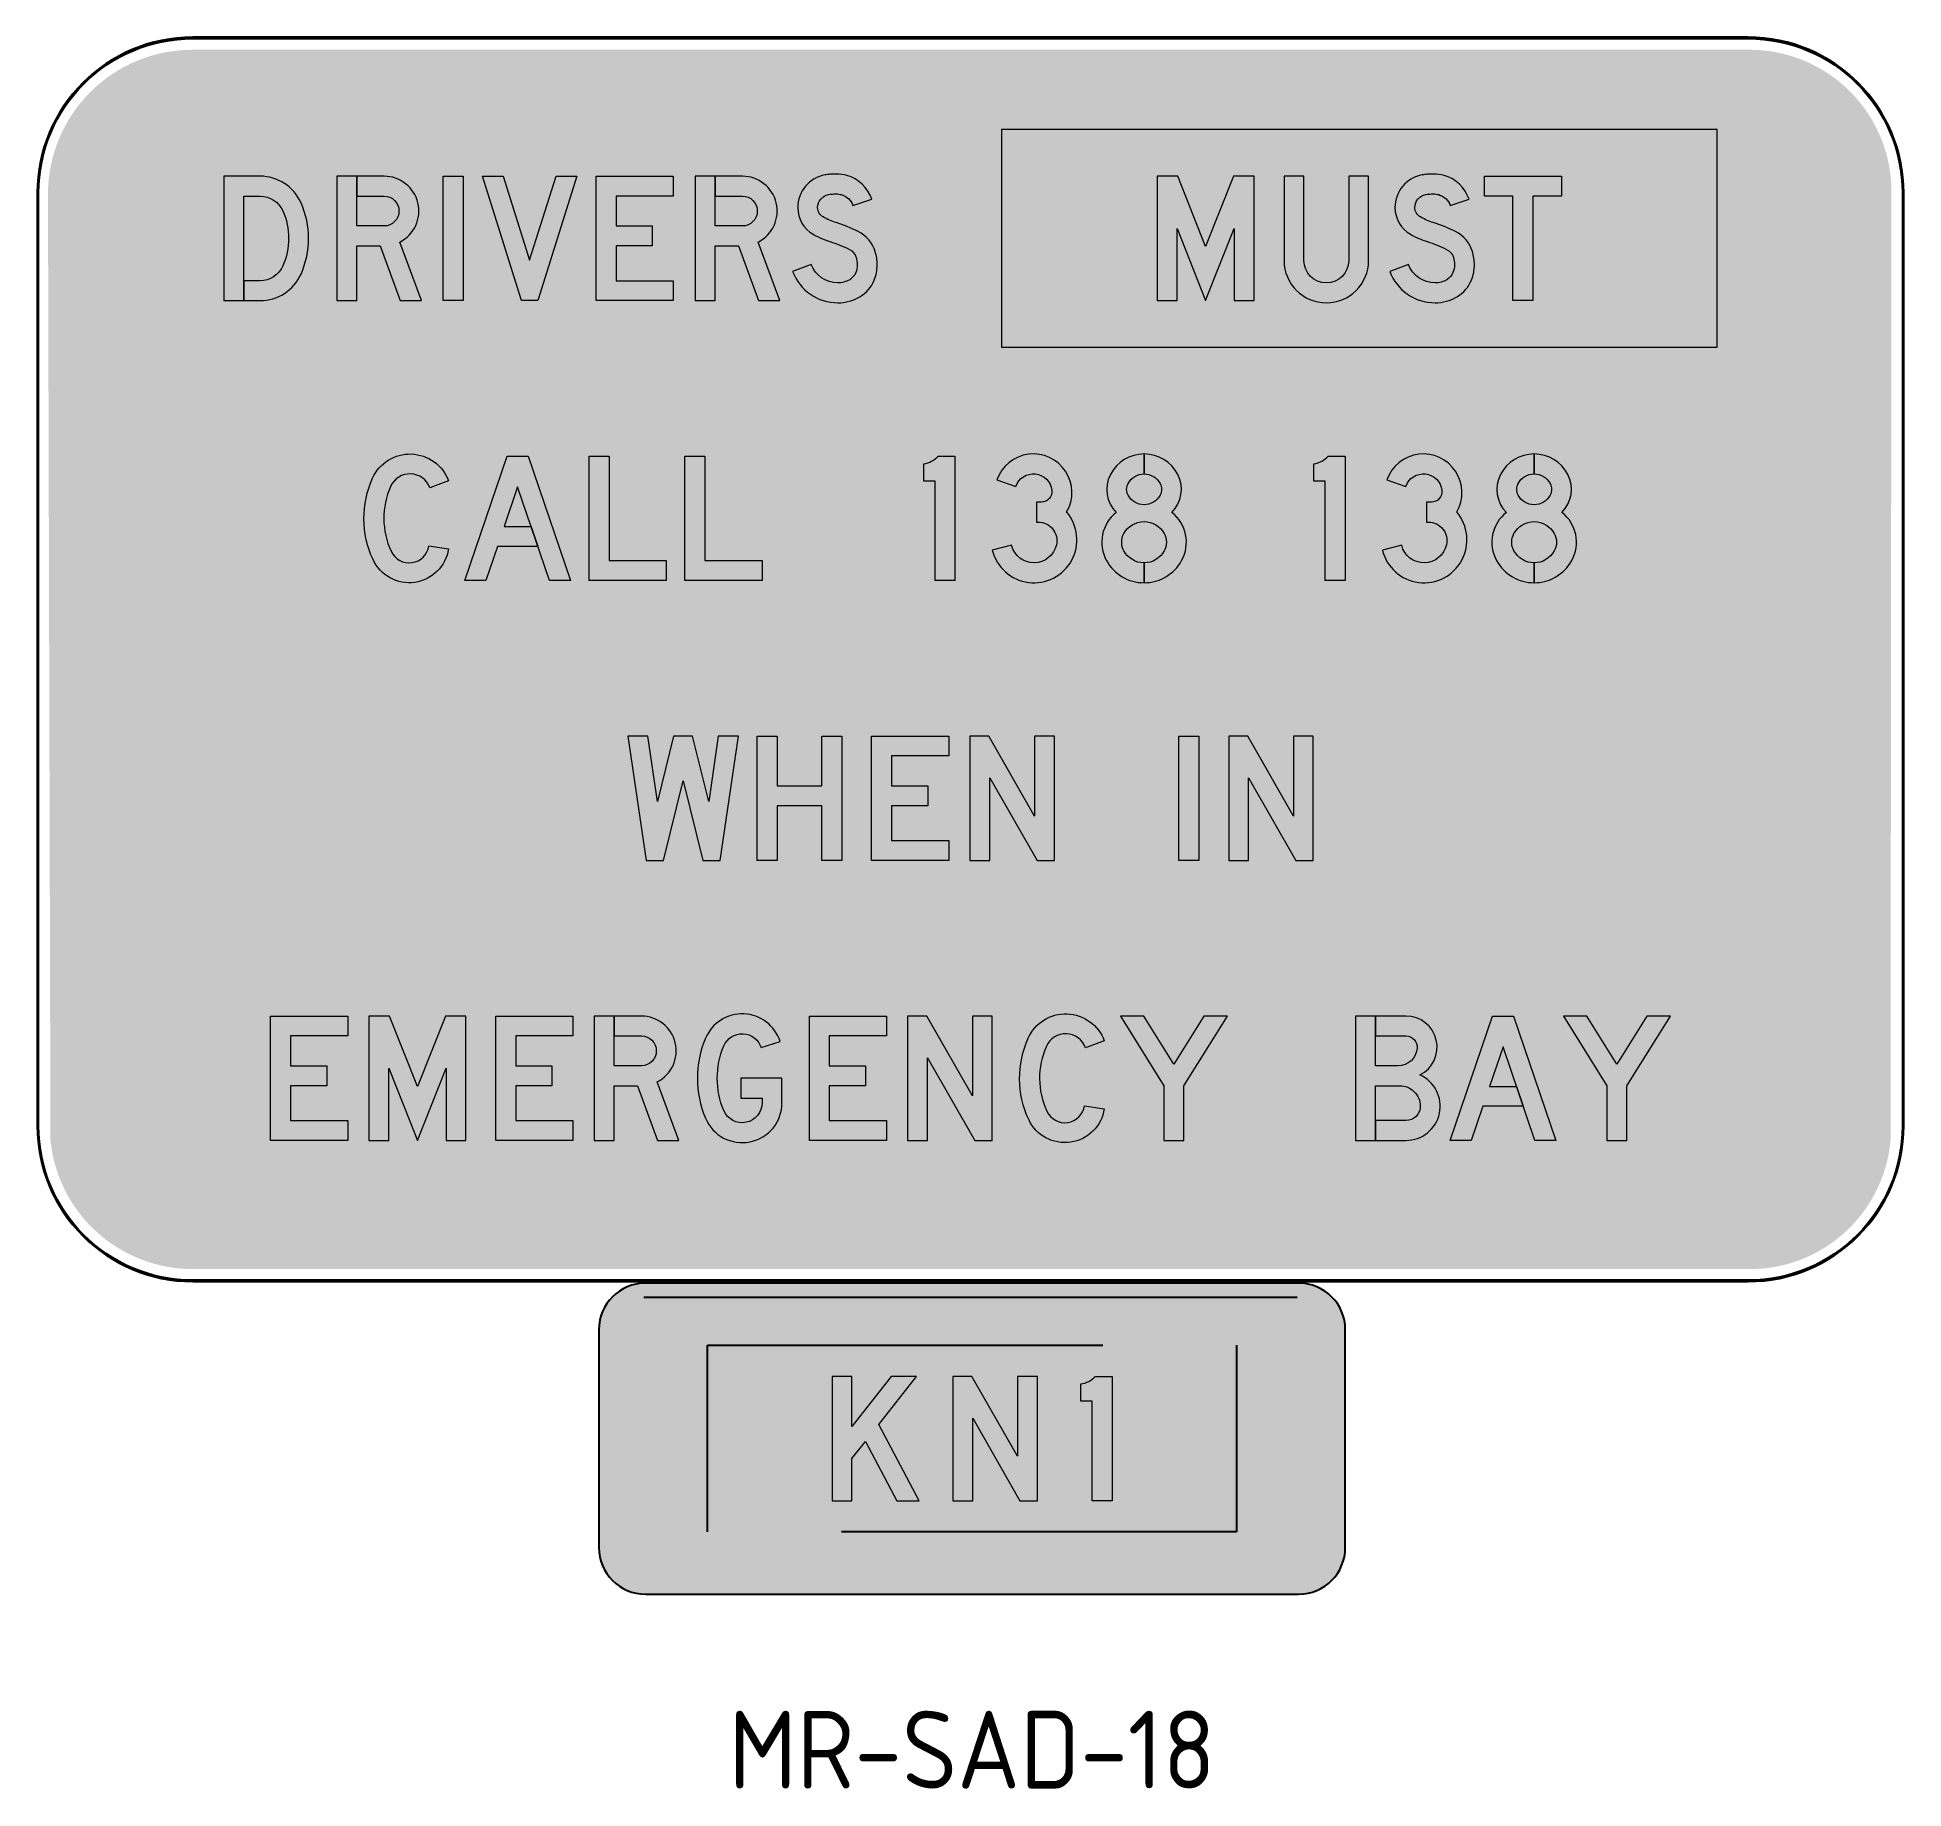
# Model space of a CAD drawing. Header units: millimetres. Extents: x 270.4 to 330.4, y -6.3 to 50.1.
import ezdxf
from ezdxf.enums import TextEntityAlignment as Align

# ---------------------------------------------------------------- set-up
doc = ezdxf.new("R2010")
doc.units = ezdxf.units.MM
doc.linetypes.add('CENTERX2', pattern=[101.60000000000001, 63.5, -12.7, 12.7, -12.7])
doc.linetypes.add('DASHED', pattern=[19.049999999999997, 12.7, -6.35])
for name, color, linetype in [('CNSTRN', 5, 'DASHED'), ('Dash25', 1, 'DASHED'), ('L18', 4, 'Continuous'), ('L25', 1, 'Continuous'), ('L35', 3, 'Continuous'), ('T25', 1, 'Continuous')]:
    doc.layers.add(name, color=color, linetype=linetype)
doc.layers.add('GSCOLORFILL', color=153, linetype='Continuous', lineweight=0)
doc.styles.add('ISO', font='isocp2.shx')

msp = doc.modelspace()

# ---------------------------------------------------------------- texts
at = {"layer": 'T25', "linetype": 'CENTERX2', "style": 'ISO'}
msp.add_text('MR-SAD-18', height=2.5, dxfattribs=at).set_placement((300.4999877296573, -4.999989572075719), align=Align.MIDDLE_CENTER)

# ---------------------------------------------------------------- blocks, each defined once
blk = doc.blocks.new('*U44')
at = {"layer": 'GSCOLORFILL', "linetype": 'Continuous'}
blk.add_hatch(color=0, dxfattribs=at).paths.add_polyline_path([(124, 168), (32, 168), (32, 120), (90.15557582658448, 120), (90.15557582658454, 88), (32, 88), (32, 32), (124, 32), (124, 0), (0, 0), (0, 200), (124, 200)])
at = {"layer": 'GSCOLORFILL', "color": 0}
blk.add_lwpolyline([(124, 168), (32, 168), (32, 120), (90.15557582658448, 120), (90.15557582658454, 88), (32, 88), (32, 32), (124, 32), (124, 0), (0, 0), (0, 200), (124, 200)], close=True, dxfattribs=at)
blk = doc.blocks.new('*U45')
at = {"layer": 'GSCOLORFILL', "linetype": 'Continuous'}
blk.add_hatch(color=0, dxfattribs=at).paths.add_polyline_path([(124, 0), (156, 0), (156, 200), (122.8861186431857, 200), (77.99999999999999, 86.80891820414053), (33.1138813568144, 199.9999999999999), (0, 200), (0, 0), (32, 0), (32, 116), (78.00000000000001, 0), (124, 116)])
at = {"layer": 'GSCOLORFILL', "color": 0}
blk.add_lwpolyline([(156, 0), (156, 200), (122.8861186431857, 200), (78, 86.80891820414051), (33.11388135681437, 200), (0, 200), (0, 0), (32, 0), (32, 116), (78, 0), (124, 116), (124, 0)], close=True, dxfattribs=at)
blk = doc.blocks.new('*U46')
at = {"layer": 'GSCOLORFILL', "linetype": 'Continuous'}
blk.add_hatch(color=0, dxfattribs=at).paths.add_polyline_path([(124, 168), (32, 168), (32, 120), (90.15557582658448, 120), (90.15557582658454, 88), (32, 88), (32, 32), (124, 32), (124, 0), (0, 0), (0, 200), (124, 200)])
at = {"layer": 'GSCOLORFILL', "color": 0}
blk.add_lwpolyline([(124, 168), (32, 168), (32, 120), (90.15557582658448, 120), (90.15557582658454, 88), (32, 88), (32, 32), (124, 32), (124, 0), (0, 0), (0, 200), (124, 200)], close=True, dxfattribs=at)
blk = doc.blocks.new('*U47')
at = {"layer": 'GSCOLORFILL'}
h = blk.add_hatch(color=0, dxfattribs=at)
edge = h.paths.add_edge_path()
edge.add_line((32.005, 200.0000000000001), (32.005, 168))
edge.add_line((32.005, 168), (75.95926078043158, 168))
edge.add_arc((75.95926078043156, 144), 24, -90, 90, ccw=False)
edge.add_line((75.95926078043158, 120), (32, 120))
edge.add_line((32, 120), (32, 200.0000000000001))
edge.add_line((32, 200.0000000000001), (0, 200.0000000000001))
edge.add_line((0, 200.0000000000001), (0, 0))
edge.add_line((0, 0), (32, 0))
edge.add_line((32, 0), (32, 87.99999999999999))
edge.add_line((32, 87.99999999999999), (69.56177767763825, 87.99999999999989))
edge.add_line((69.56177767763825, 87.99999999999989), (101.9068749928872, -1.13686837721616e-13))
edge.add_line((101.9068749928872, -1.13686837721616e-13), (136.0000005012898, 0))
edge.add_line((136.0000005012898, 0), (101.4069289715749, 94.11597266024452))
edge.add_arc((75.95926078043153, 144), 56.00000000000001, 297.0277924266878, 449.9999999999999)
edge.add_line((75.95926078043158, 200), (32.005, 200.0000000000001))
at = {"layer": 'GSCOLORFILL', "color": 0}
blk.add_lwpolyline([(32.005, 200.0000000000001), (32.005, 168), (75.95926078043158, 168, -0.9999999999999997), (75.95926078043158, 120), (32, 120), (32, 200.0000000000001), (0, 200.0000000000001), (0, 0), (32, 0), (32, 87.99999999999999), (69.56177767763825, 87.99999999999989), (101.9068749928872, -1.13686837721616e-13), (136.0000005012898, 0), (101.4069289715749, 94.11597266024452, 0.7881398215037695), (75.95926078043158, 200)], format="xyb", close=True, dxfattribs=at)
blk = doc.blocks.new('*U48')
at = {"layer": 'GSCOLORFILL', "linetype": 'Continuous'}
blk.add_hatch(color=0, dxfattribs=at).paths.add_polyline_path([(102.4784760117693, 149.25), (132.9569520235387, 159, 0.6960666674231567), (13.04355856549179, 164.4025704171156, 0.2025316455696203), (13.04355856549176, 35.59742958288436, 0.8177717737410967), (136, 60.49999999999979), (136, 100), (70, 100), (70, 68.00000000000001), (104, 68.00000000000001), (104, 60.5, -0.8177717737410972), (42.5217792827459, 48.04871479144217, -0.2025316455696204), (42.52177928274589, 151.9512852085578, -0.6960666674231574)])
at = {"layer": 'GSCOLORFILL', "color": 0}
blk.add_lwpolyline([(70, 100), (70, 68.00000000000001), (104, 68.00000000000001), (104, 60.5, -0.8177717737410954), (42.52177928274591, 48.04871479144221, -0.2025316455696203), (42.52177928274591, 151.9512852085578, -0.6960666674231561), (102.4784760117693, 149.25), (132.9569520235387, 159, 0.6960666674231561), (13.04355856549182, 164.4025704171156, 0.2025316455696203), (13.04355856549182, 35.59742958288442, 0.8177717737410954), (136, 60.5), (136, 100)], format="xyb", close=True, dxfattribs=at)
blk = doc.blocks.new('*U49')
at = {"layer": 'GSCOLORFILL', "linetype": 'Continuous'}
blk.add_hatch(color=0, dxfattribs=at).paths.add_polyline_path([(124, 168), (32, 168), (32, 120), (90.15557582658448, 120), (90.15557582658454, 88), (32, 88), (32, 32), (124, 32), (124, 0), (0, 0), (0, 200), (124, 200)])
at = {"layer": 'GSCOLORFILL', "color": 0}
blk.add_lwpolyline([(124, 168), (32, 168), (32, 120), (90.15557582658448, 120), (90.15557582658454, 88), (32, 88), (32, 32), (124, 32), (124, 0), (0, 0), (0, 200), (124, 200)], close=True, dxfattribs=at)
blk = doc.blocks.new('*U50')
at = {"layer": 'GSCOLORFILL', "linetype": 'Continuous'}
blk.add_hatch(color=0, dxfattribs=at).paths.add_polyline_path([(104, 71.49806198638845), (30.57032113507903, 200), (0, 200), (0, 0), (32, 0), (32, 133), (108, 0), (136, 0), (136, 200), (104, 200)])
at = {"layer": 'GSCOLORFILL', "color": 0}
blk.add_lwpolyline([(136, 0), (136, 200), (104, 200), (104, 71.49806198638845), (30.57032113507904, 200), (0, 200), (0, 0), (32, 0), (32, 133), (108, 0)], close=True, dxfattribs=at)
blk = doc.blocks.new('*U51')
at = {"layer": 'GSCOLORFILL', "linetype": 'Continuous'}
blk.add_hatch(color=0, dxfattribs=at).paths.add_polyline_path([(105.9343437474559, 149.1418350505327), (136, 160.0988562745634, 0.6740116141040616), (13.72124205111108, 164.4021739130434, 0.2166768782576796), (14.62675417347882, 33.60638297872345, 0.7444135620073885), (136, 51.04683606026732), (104.3509964946425, 55.77341803013366, -0.7444135620073867), (43.66437358138194, 47.05319148936167, -0.2166768782576799), (42.94225631924041, 151.3586956521739, -0.6740116141040625)])
at = {"layer": 'GSCOLORFILL', "color": 0}
blk.add_lwpolyline([(136, 51.04683606026732, -0.744413562007387), (14.6267541734789, 33.60638297872336, -0.2166768782576799), (13.72124205111101, 164.4021739130435, -0.674011614104063), (136, 160.0988562745634), (105.934343747456, 149.1418350505327, 0.6740116141040626), (42.94225631924041, 151.3586956521739, 0.21667687825768), (43.66437358138194, 47.05319148936167, 0.744413562007387), (104.3509964946425, 55.77341803013366)], format="xyb", close=True, dxfattribs=at)
blk = doc.blocks.new('*U52')
at = {"layer": 'GSCOLORFILL', "linetype": 'Continuous'}
blk.add_hatch(color=0, dxfattribs=at).paths.add_polyline_path([(86, 122.7774792451623), (37.73592452822641, 200), (0, 200), (70, 87.99999999999996), (70, 0), (102, 0), (102, 87.99999999999997), (172, 200), (134.2640754717736, 200)])
at = {"layer": 'GSCOLORFILL', "color": 0}
blk.add_lwpolyline([(70, 0), (102, 0), (102, 87.99999999999997), (172, 200), (134.2640754717736, 200), (86, 122.7774792451623), (37.73592452822641, 200), (0, 200), (70, 87.99999999999997)], close=True, dxfattribs=at)
blk = doc.blocks.new('*U43')
at = {"layer": 'L35', "color": 28, "yscale": 0.2}
for name, p, xscale, zscale in [('*U44', (0, 0), 0.2, 0.2), ('*U45', (31.6, 0), 0.2, 0.2), ('*U46', (72.4, 0), 0.2, 0.2), ('*U47', (104, 0), 0.1999999992628091, 0.1999999992628091), ('*U48', (137.2, 0), 0.2, 0.2), ('*U49', (173.2, 0), 0.2, 0.2), ('*U50', (204.8, 0), 0.2, 0.2), ('*U51', (240.8, 0), 0.2, 0.2), ('*U52', (273.2, 0), 0.2, 0.2)]:
    blk.add_blockref(name, p, dxfattribs=dict(at, xscale=xscale, zscale=zscale))
blk = doc.blocks.new('*U54')
at = {"layer": 'GSCOLORFILL', "linetype": 'Continuous'}
blk.add_hatch(color=0, dxfattribs=at).paths.add_polyline_path([(32.00999999999999, 200), (32.00999999999999, 168), (80.99999999999999, 168, -0.4369501879659429), (98.94666654943713, 148.6153846153846, -0.3918366946533311), (68.03851860318424, 120), (32, 120), (32, 200), (0, 200), (0, 0), (32, -2.807082412879408e-15), (32, 88), (71, 88, -0.4142135623730954), (104, 54.99999999999998, -0.4142135623730949), (81.00000000000003, 32), (32.00999999999999, 32), (32.00999999999999, -2.807959626133432e-15), (80.99999999999996, -7.105427357601002e-15, 0.8101203806570804), (103.3296878269436, 105.2631578947368, 0.7917000734326471), (80.99999999999994, 200)])
at = {"layer": 'GSCOLORFILL', "color": 0}
blk.add_lwpolyline([(32, 87.99999999999999), (71, 88, -0.4142135623730948), (104, 55.00000000000001, -0.4142135623730953), (81, 31.99999999999999), (32.00999999999999, 32), (32.00999999999999, -2.807959626133432e-15), (81, -7.105427357601002e-15, 0.8101203806570794), (103.3296878269435, 105.2631578947368, 0.7917000734326467), (81, 200), (32.00999999999999, 200), (32.00999999999999, 168), (81, 168, -0.4369501879659418), (98.94666654943711, 148.6153846153846, -0.3918366946533313), (68.03851860318423, 120), (32, 120), (32, 200), (0, 200), (0, 0), (32, -2.807082412879408e-15)], format="xyb", close=True, dxfattribs=at)
blk = doc.blocks.new('*U55')
at = {"layer": 'GSCOLORFILL', "linetype": 'Continuous'}
blk.add_hatch(color=0, dxfattribs=at).paths.add_polyline_path([(0, 0), (68, 200), (102, 200), (170, 0), (136.2009704281322, 0), (85, 150.5910894945062), (63.37275643622598, 86.9815496010532), (106.6166813670329, 86.9815496010532), (117.4966813670329, 54.9815496010532), (52.49275643622593, 54.9815496010532), (33.79902957186789, 0)])
at = {"layer": 'GSCOLORFILL', "color": 0}
blk.add_lwpolyline([(0, 0), (68, 200), (102, 200), (170, 0), (136.2009704281322, 0), (85, 150.5910894945062), (63.37275643622598, 86.9815496010532), (106.6166813670329, 86.9815496010532), (117.4966813670329, 54.9815496010532), (52.49275643622593, 54.9815496010532), (33.79902957186789, 0)], close=True, dxfattribs=at)
blk = doc.blocks.new('*U56')
at = {"layer": 'GSCOLORFILL', "linetype": 'Continuous'}
blk.add_hatch(color=0, dxfattribs=at).paths.add_polyline_path([(86, 122.7774792451623), (37.73592452822641, 200), (0, 200), (70, 87.99999999999996), (70, 0), (102, 0), (102, 87.99999999999997), (172, 200), (134.2640754717736, 200)])
at = {"layer": 'GSCOLORFILL', "color": 0}
blk.add_lwpolyline([(70, 0), (102, 0), (102, 87.99999999999997), (172, 200), (134.2640754717736, 200), (86, 122.7774792451623), (37.73592452822641, 200), (0, 200), (70, 87.99999999999997)], close=True, dxfattribs=at)
blk = doc.blocks.new('*U53')
at = {"layer": 'L35', "color": 28}
for name, p, xscale, yscale, zscale in [('*U54', (0, 0), 0.2, 0.2, 0.2), ('*U55', (30.39999999999998, 0), 0.1999999999999999, 0.1999999999999999, 0.1999999999999999), ('*U56', (66.79999999999995, 0), 0.2000000000000001, 0.2000000000000001, 0.2000000000000001)]:
    blk.add_blockref(name, p, dxfattribs=dict(at, xscale=xscale, yscale=yscale, zscale=zscale))
blk = doc.blocks.new('*U42')
at = {"layer": 'L35'}
for name, p in [('*U43', (-225, 0)), ('*U53', (123.8, 0))]:
    blk.add_blockref(name, p, dxfattribs=at)
blk = doc.blocks.new('*U32')
at = {"layer": 'GSCOLORFILL', "transparency": 33554687}
blk.add_hatch(color=244, dxfattribs=at).paths.add_polyline_path([(-115, -35), (115, -35), (115, 35), (-115, 35)])
at = {"layer": 'GSCOLORFILL', "color": 244, "linetype": 'Continuous', "transparency": 33554687}
blk.add_lwpolyline([(-115, -35), (115, -35), (115, 35), (-115, 35), (-115, -35)], close=True, dxfattribs=at).dxf.unprotected_set("ltscale", 0)
blk.add_lwpolyline([(-115, -35), (115, -35), (115, 35), (-115, 35), (-115, -35)], close=True, dxfattribs=at).dxf.unprotected_set("ltscale", 0)
blk = doc.blocks.new('*U27')
at = {"layer": 'GSCOLORFILL', "linetype": 'Continuous'}
blk.add_hatch(color=0, dxfattribs=at).paths.add_polyline_path([(124, 0), (156, 0), (156, 200), (122.8861186431857, 200), (77.99999999999999, 86.80891820414053), (33.1138813568144, 199.9999999999999), (0, 200), (0, 0), (32, 0), (32, 116), (78.00000000000001, 0), (124, 116)])
at = {"layer": 'GSCOLORFILL', "color": 0}
blk.add_lwpolyline([(156, 0), (156, 200), (122.8861186431857, 200), (78, 86.80891820414051), (33.11388135681437, 200), (0, 200), (0, 0), (32, 0), (32, 116), (78, 0), (124, 116), (124, 0)], close=True, dxfattribs=at)
blk = doc.blocks.new('*U28')
at = {"layer": 'GSCOLORFILL', "linetype": 'Continuous'}
blk.add_hatch(color=0, dxfattribs=at).paths.add_polyline_path([(32, 200), (0, 200), (0, 64.50000000000003, 1), (136, 64.50000000000001), (136, 200), (104, 200), (104, 64.5, -1), (32, 64.5)])
at = {"layer": 'GSCOLORFILL', "color": 0}
blk.add_lwpolyline([(0, 200), (0, 64.50000000000001, 0.9999999999999999), (136, 64.5), (136, 200), (104, 200), (104, 64.5, -0.9999999999999999), (32, 64.5), (32, 200)], format="xyb", close=True, dxfattribs=at)
blk = doc.blocks.new('*U29')
at = {"layer": 'GSCOLORFILL'}
h = blk.add_hatch(color=0, dxfattribs=at)
edge = h.paths.add_edge_path()
edge.add_arc((70.1138021978752, 139.8349602439573), 31.66503975604266, 74.46761882983748, 89.99999999999949, ccw=False)
edge.add_arc((71.3696192161812, 144.3533723390851), 26.97535701145702, 18.43416843661788, 74.46761882983628, ccw=False)
edge.add_line((96.96080605563554, 152.8833806652067), (127.3188094182871, 163.002255693254))
edge.add_arc((71.36961921618015, 144.353372339084), 58.97535701145839, 18.43416843661881, 74.46761882983712)
edge.add_arc((70.11380219787513, 139.8349602439579), 63.66503975604209, 74.46761882983806, 90.00000000000007)
edge.add_arc((70.11380219787479, 87.17811100693781), 116.3218889930622, 89.9999999999999, 95.20208452342816)
edge.add_arc((67.43430500120193, 116.6089654807096), 86.76931042057018, 95.20208452342847, 100.0660043927367)
edge.add_arc((61.58281260194143, 149.5723280011554), 53.29061223869736, 100.0660043927364, 179.9999999999999)
edge.add_arc((57.59622376642022, 149.5723280011556), 49.30402340317619, 180.0000000000001, 240.52539161732)
edge.add_arc((102.7723739602681, 229.5035335058325), 141.1184131237858, 240.5253916173195, 252.4229875600029)
edge.add_arc((-5.154268137836397, -111.1985611304835), 216.269439725392, 63.49479254048009, 72.42298756000332, ccw=False)
edge.add_arc((81.8551508929528, 63.27562188433956), 21.3030848362331, 17.092358613638112, 63.49479254048032, ccw=False)
edge.add_arc((63.63858117502647, 57.67413260573686), 40.36141882497336, -3.979039320256561e-13, 17.092358613637316, ccw=False)
edge.add_arc((69.9103151940142, 57.67413260573653), 34.08968480598563, -21.835978028378975, 1.1368683772161603e-13, ccw=False)
edge.add_arc((80.10296240503372, 53.58993848622082), 23.10921583721245, 300.42010376624256, 338.164021971621, ccw=False)
edge.add_arc((72.8177436446915, 65.9973167222282), 37.49731672222823, 270, 300.4201037662423, ccw=False)
edge.add_arc((72.8177436446915, 74.31938926379084), 45.81938926379087, 200.6540005308843, 270, ccw=False)
edge.add_line((29.94328044301864, 58.15780401743604), (-1.13686837721616e-13, 46.87064510517077))
edge.add_arc((72.8177436446915, 74.31938926379081), 77.81938926379084, 200.6540005308842, 269.9999999999999)
edge.add_arc((72.81774364469143, 65.99731672222829), 69.49731672222832, 270, 300.4201037662423)
edge.add_arc((80.10296240503381, 53.58993848622094), 55.10921583721249, 300.4201037662422, 338.1640219716207)
edge.add_arc((69.91031519401427, 57.67413260573646), 66.08968480598561, 338.1640219716209, 360.0000000000001)
edge.add_arc((63.63858117502664, 57.67413260573625), 72.36141882497324, 2.475474397389851e-13, 17.0923586136379)
edge.add_arc((81.85515089295299, 63.27562188433996), 53.30308483623269, 17.09235861363737, 63.49479254047974)
edge.add_arc((-5.154268137833228, -111.1985611304757), 248.2694397253836, 63.49479254047985, 72.42298756000305)
edge.add_arc((102.7723739602719, 229.5035335058409), 109.118413123795, 240.5253916173198, 252.4229875600031, ccw=False)
edge.add_arc((57.59622376642032, 149.5723280011554), 17.30402340317605, 179.9999999999995, 240.52539161731931, ccw=False)
edge.add_arc((61.5828126019415, 149.5723280011556), 21.29061223869724, 100.06600439273649, 180.0000000000001, ccw=False)
edge.add_arc((67.4343050012016, 116.6089654807094), 54.76931042057032, 95.2020845234282, 100.06600439273637, ccw=False)
edge.add_arc((70.11380219787529, 87.17811100693291), 84.32188899306706, 89.99999999999989, 95.20208452342808, ccw=False)
at = {"layer": 'GSCOLORFILL', "color": 0}
blk.add_lwpolyline([(70.11380219787549, 171.5, -0.06787675261042452), (78.59315953967007, 170.3435695505434, -0.2494830365654269), (96.96080605563554, 152.8833806652067), (127.3188094182871, 163.002255693254, 0.2494830365654264), (87.1622135193237, 201.1749061075884, 0.06787675261042452), (70.11380219787503, 203.5, 0.02270227471950201), (59.56703468978424, 203.0208818389779, 0.02122604096759155), (52.26854324855611, 202.0426409332105, 0.3636441175402912), (8.292200363244035, 149.5723280011555, 0.2704077510795036), (33.33678063119186, 106.6495351923277, 0.0519597405227712), (60.15638590907122, 94.97367033413467, -0.03897631886995447), (91.36227347427217, 82.33962051430993, -0.2052815878054308), (102.2173258005502, 69.53687228439209, -0.07471806484743376), (103.9999999999998, 57.67413260573662, -0.09556678149168694), (101.5541485995273, 44.99444737401317, -0.1661941654668835), (91.8039988447623, 33.66202833871628, -0.1335177693873042), (72.81774364469152, 28.49999999999997, -0.3121642975364797), (29.94328044301864, 58.15780401743604), (-1.13686837721616e-13, 46.87064510517077, 0.3121642975364798), (72.8177436446914, -3.500000000000028, 0.1335177693873042), (108.0067626559153, 6.067274401056522, 0.1661941654668837), (131.2582269663246, 33.09202205901265, 0.09556678149168694), (135.9999999999999, 57.67413260573656, 0.07471806484743371), (132.8039568942247, 78.94208351750389, 0.2052815878054319), (105.6432062565885, 110.9762222482267, 0.03897631886995447), (69.81998392899993, 125.4796512773732, -0.05195974052277098), (49.08199018496828, 134.5078979602233, -0.2704077510795024), (40.29220036324426, 149.5723280011556, -0.3636441175402912), (57.86158500182569, 170.5352150791966, -0.02122604096759155), (62.46843668024741, 171.1526866203946, -0.02270227471950201)], format="xyb", close=True, dxfattribs=at)
blk = doc.blocks.new('*U30')
at = {"layer": 'GSCOLORFILL', "linetype": 'Continuous'}
blk.add_hatch(color=0, dxfattribs=at).paths.add_polyline_path([(124, 200), (124, 168), (78, 168), (78, 0), (46, 0), (46, 168), (0, 168), (0, 200)])
at = {"layer": 'GSCOLORFILL', "color": 0}
blk.add_lwpolyline([(124, 200), (124, 168), (78, 168), (78, 0), (46, 0), (46, 168), (0, 168), (0, 200)], close=True, dxfattribs=at)
blk = doc.blocks.new('*U26')
at = {"layer": 'L25', "color": 7}
for name, p, xscale, yscale, zscale in [('*U27', (0, 0), 0.2, 0.2, 0.2), ('*U28', (40.8, 0), 0.2, 0.2, 0.2), ('*U29', (74.8, 0), 0.2000000000000001, 0.2000000000000001, 0.2000000000000001), ('*U30', (105.2, 0), 0.2000000000000001, 0.2000000000000001, 0.2000000000000001)]:
    blk.add_blockref(name, p, dxfattribs=dict(at, xscale=xscale, yscale=yscale, zscale=zscale))
blk = doc.blocks.new('*U25')
at = {"layer": 'L25'}
blk.add_blockref('*U26', (-65, 0), dxfattribs=at)
blk = doc.blocks.new('*U31')
at = {"layer": 'CNSTRN'}
blk.add_blockref('*U32', (0, 0), dxfattribs=at)
at = {"layer": 'L25'}
blk.add_blockref('*U25', (0, -20), dxfattribs=at)
blk = doc.blocks.new('*U18')
at = {"layer": 'GSCOLORFILL', "linetype": 'Continuous'}
blk.add_hatch(color=0, dxfattribs=at).paths.add_polyline_path([(32, 168), (58.06346010171023, 168, -0.2964931262111151), (94.62198769690465, 144.2318840579709, -0.212019282081777), (94.62198769690458, 55.76811594202892, -0.2964931262111143), (58.06346010171029, 32), (32.00999999999999, 31.99999999999999), (32.00999999999999, 0), (58.06346010171028, 0, 0.2964931262111141), (123.8688097730599, 42.78260869565198, 0.2120192820817773), (123.8688097730601, 157.2173913043477, 0.2964931262111152), (58.06346010171021, 200), (0, 200), (0, 0), (32, 0)])
at = {"layer": 'GSCOLORFILL', "color": 0}
blk.add_lwpolyline([(32.00999999999999, 31.99999999999999), (32.00999999999999, 0), (58.06346010171023, 0, 0.2964931262111147), (123.86880977306, 42.78260869565205, 0.2120192820817774), (123.8688097730601, 157.2173913043478, 0.2964931262111148), (58.06346010171023, 200), (0, 200), (0, 0), (32, 0), (32, 168), (58.06346010171023, 168, -0.2964931262111147), (94.62198769690463, 144.231884057971, -0.2120192820817771), (94.62198769690457, 55.76811594202893, -0.2964931262111147), (58.06346010171023, 32)], format="xyb", close=True, dxfattribs=at)
blk = doc.blocks.new('*U19')
at = {"layer": 'GSCOLORFILL'}
h = blk.add_hatch(color=0, dxfattribs=at)
edge = h.paths.add_edge_path()
edge.add_line((32.005, 200.0000000000001), (32.005, 168))
edge.add_line((32.005, 168), (75.95926078043158, 168))
edge.add_arc((75.95926078043156, 144), 24, -90, 90, ccw=False)
edge.add_line((75.95926078043158, 120), (32, 120))
edge.add_line((32, 120), (32, 200.0000000000001))
edge.add_line((32, 200.0000000000001), (0, 200.0000000000001))
edge.add_line((0, 200.0000000000001), (0, 0))
edge.add_line((0, 0), (32, 0))
edge.add_line((32, 0), (32, 87.99999999999999))
edge.add_line((32, 87.99999999999999), (69.56177767763825, 87.99999999999989))
edge.add_line((69.56177767763825, 87.99999999999989), (101.9068749928872, -1.13686837721616e-13))
edge.add_line((101.9068749928872, -1.13686837721616e-13), (136.0000005012898, 0))
edge.add_line((136.0000005012898, 0), (101.4069289715749, 94.11597266024452))
edge.add_arc((75.95926078043153, 144), 56.00000000000001, 297.0277924266878, 449.9999999999999)
edge.add_line((75.95926078043158, 200), (32.005, 200.0000000000001))
at = {"layer": 'GSCOLORFILL', "color": 0}
blk.add_lwpolyline([(32.005, 200.0000000000001), (32.005, 168), (75.95926078043158, 168, -0.9999999999999997), (75.95926078043158, 120), (32, 120), (32, 200.0000000000001), (0, 200.0000000000001), (0, 0), (32, 0), (32, 87.99999999999999), (69.56177767763825, 87.99999999999989), (101.9068749928872, -1.13686837721616e-13), (136.0000005012898, 0), (101.4069289715749, 94.11597266024452, 0.7881398215037695), (75.95926078043158, 200)], format="xyb", close=True, dxfattribs=at)
blk = doc.blocks.new('*U20')
at = {"layer": 'GSCOLORFILL', "linetype": 'Continuous'}
blk.add_hatch(color=0, dxfattribs=at).paths.add_polyline_path([(0, 200), (32, 200), (32, 0), (0, 0)])
at = {"layer": 'GSCOLORFILL', "color": 0}
blk.add_lwpolyline([(0, 200), (32, 200), (32, 0), (0, 0)], close=True, dxfattribs=at)
blk = doc.blocks.new('*U21')
at = {"layer": 'GSCOLORFILL', "linetype": 'Continuous'}
blk.add_hatch(color=0, dxfattribs=at).paths.add_polyline_path([(33.55005812215529, 199.9999999999999), (76, 65.23827975287402), (118.4499418778447, 200), (152, 200), (89, 0), (63, 0), (0, 199.9999999999999)])
at = {"layer": 'GSCOLORFILL', "color": 0}
blk.add_lwpolyline([(33.55005812215529, 199.9999999999999), (76, 65.23827975287402), (118.4499418778447, 200), (152, 200), (89, 0), (63, 0), (0, 199.9999999999999)], close=True, dxfattribs=at)
blk = doc.blocks.new('*U22')
at = {"layer": 'GSCOLORFILL', "linetype": 'Continuous'}
blk.add_hatch(color=0, dxfattribs=at).paths.add_polyline_path([(124, 168), (32, 168), (32, 120), (90.15557582658448, 120), (90.15557582658454, 88), (32, 88), (32, 32), (124, 32), (124, 0), (0, 0), (0, 200), (124, 200)])
at = {"layer": 'GSCOLORFILL', "color": 0}
blk.add_lwpolyline([(124, 168), (32, 168), (32, 120), (90.15557582658448, 120), (90.15557582658454, 88), (32, 88), (32, 32), (124, 32), (124, 0), (0, 0), (0, 200), (124, 200)], close=True, dxfattribs=at)
blk = doc.blocks.new('*U23')
at = {"layer": 'GSCOLORFILL'}
h = blk.add_hatch(color=0, dxfattribs=at)
edge = h.paths.add_edge_path()
edge.add_line((32.005, 200.0000000000001), (32.005, 168))
edge.add_line((32.005, 168), (75.95926078043158, 168))
edge.add_arc((75.95926078043156, 144), 24, -90, 90, ccw=False)
edge.add_line((75.95926078043158, 120), (32, 120))
edge.add_line((32, 120), (32, 200.0000000000001))
edge.add_line((32, 200.0000000000001), (0, 200.0000000000001))
edge.add_line((0, 200.0000000000001), (0, 0))
edge.add_line((0, 0), (32, 0))
edge.add_line((32, 0), (32, 87.99999999999999))
edge.add_line((32, 87.99999999999999), (69.56177767763825, 87.99999999999989))
edge.add_line((69.56177767763825, 87.99999999999989), (101.9068749928872, -1.13686837721616e-13))
edge.add_line((101.9068749928872, -1.13686837721616e-13), (136.0000005012898, 0))
edge.add_line((136.0000005012898, 0), (101.4069289715749, 94.11597266024452))
edge.add_arc((75.95926078043153, 144), 56.00000000000001, 297.0277924266878, 449.9999999999999)
edge.add_line((75.95926078043158, 200), (32.005, 200.0000000000001))
at = {"layer": 'GSCOLORFILL', "color": 0}
blk.add_lwpolyline([(32.005, 200.0000000000001), (32.005, 168), (75.95926078043158, 168, -0.9999999999999997), (75.95926078043158, 120), (32, 120), (32, 200.0000000000001), (0, 200.0000000000001), (0, 0), (32, 0), (32, 87.99999999999999), (69.56177767763825, 87.99999999999989), (101.9068749928872, -1.13686837721616e-13), (136.0000005012898, 0), (101.4069289715749, 94.11597266024452, 0.7881398215037695), (75.95926078043158, 200)], format="xyb", close=True, dxfattribs=at)
blk = doc.blocks.new('*U24')
at = {"layer": 'GSCOLORFILL'}
h = blk.add_hatch(color=0, dxfattribs=at)
edge = h.paths.add_edge_path()
edge.add_arc((70.1138021978752, 139.8349602439573), 31.66503975604266, 74.46761882983748, 89.99999999999949, ccw=False)
edge.add_arc((71.3696192161812, 144.3533723390851), 26.97535701145702, 18.43416843661788, 74.46761882983628, ccw=False)
edge.add_line((96.96080605563554, 152.8833806652067), (127.3188094182871, 163.002255693254))
edge.add_arc((71.36961921618015, 144.353372339084), 58.97535701145839, 18.43416843661881, 74.46761882983712)
edge.add_arc((70.11380219787513, 139.8349602439579), 63.66503975604209, 74.46761882983806, 90.00000000000007)
edge.add_arc((70.11380219787479, 87.17811100693781), 116.3218889930622, 89.9999999999999, 95.2020845234282)
edge.add_arc((67.43430500120193, 116.6089654807096), 86.76931042057018, 95.20208452342847, 100.0660043927367)
edge.add_arc((61.58281260194143, 149.5723280011554), 53.29061223869736, 100.0660043927364, 179.9999999999999)
edge.add_arc((57.59622376642022, 149.5723280011556), 49.30402340317619, 180.0000000000001, 240.52539161732)
edge.add_arc((102.7723739602681, 229.5035335058325), 141.1184131237858, 240.5253916173195, 252.4229875600029)
edge.add_arc((-5.154268137836397, -111.1985611304835), 216.269439725392, 63.49479254048009, 72.42298756000332, ccw=False)
edge.add_arc((81.8551508929528, 63.27562188433956), 21.3030848362331, 17.092358613638112, 63.49479254048032, ccw=False)
edge.add_arc((63.63858117502647, 57.67413260573686), 40.36141882497336, -3.979039320256561e-13, 17.092358613637316, ccw=False)
edge.add_arc((69.9103151940142, 57.67413260573653), 34.08968480598563, -21.835978028378975, 1.1368683772161603e-13, ccw=False)
edge.add_arc((80.10296240503372, 53.58993848622082), 23.10921583721245, 300.42010376624256, 338.164021971621, ccw=False)
edge.add_arc((72.8177436446915, 65.9973167222282), 37.49731672222823, 270, 300.4201037662423, ccw=False)
edge.add_arc((72.8177436446915, 74.31938926379084), 45.81938926379087, 200.6540005308843, 270, ccw=False)
edge.add_line((29.94328044301864, 58.15780401743604), (-1.13686837721616e-13, 46.87064510517077))
edge.add_arc((72.8177436446915, 74.31938926379081), 77.81938926379084, 200.6540005308842, 269.9999999999999)
edge.add_arc((72.81774364469143, 65.99731672222829), 69.49731672222832, 270, 300.4201037662423)
edge.add_arc((80.10296240503381, 53.58993848622094), 55.10921583721249, 300.4201037662422, 338.1640219716207)
edge.add_arc((69.91031519401427, 57.67413260573646), 66.08968480598561, 338.1640219716209, 360.0000000000001)
edge.add_arc((63.63858117502664, 57.67413260573625), 72.36141882497324, 2.475474397389851e-13, 17.0923586136379)
edge.add_arc((81.85515089295299, 63.27562188433996), 53.30308483623269, 17.09235861363737, 63.49479254047974)
edge.add_arc((-5.154268137833228, -111.1985611304757), 248.2694397253836, 63.49479254047985, 72.42298756000305)
edge.add_arc((102.7723739602719, 229.5035335058409), 109.118413123795, 240.5253916173198, 252.4229875600031, ccw=False)
edge.add_arc((57.59622376642032, 149.5723280011554), 17.30402340317605, 179.9999999999995, 240.52539161731931, ccw=False)
edge.add_arc((61.5828126019415, 149.5723280011556), 21.29061223869724, 100.06600439273649, 180.0000000000001, ccw=False)
edge.add_arc((67.4343050012016, 116.6089654807094), 54.76931042057032, 95.2020845234282, 100.06600439273637, ccw=False)
edge.add_arc((70.11380219787529, 87.17811100693291), 84.32188899306706, 89.99999999999989, 95.2020845234282, ccw=False)
at = {"layer": 'GSCOLORFILL', "color": 0}
blk.add_lwpolyline([(70.11380219787549, 171.5, -0.06787675261042452), (78.59315953967007, 170.3435695505434, -0.2494830365654269), (96.96080605563554, 152.8833806652067), (127.3188094182871, 163.002255693254, 0.2494830365654264), (87.1622135193237, 201.1749061075884, 0.06787675261042452), (70.11380219787503, 203.5, 0.02270227471950201), (59.56703468978424, 203.0208818389779, 0.02122604096759155), (52.26854324855611, 202.0426409332105, 0.3636441175402912), (8.292200363244035, 149.5723280011555, 0.2704077510795036), (33.33678063119186, 106.6495351923277, 0.0519597405227712), (60.15638590907122, 94.97367033413467, -0.03897631886995447), (91.36227347427217, 82.33962051430993, -0.2052815878054308), (102.2173258005502, 69.53687228439209, -0.07471806484743376), (103.9999999999998, 57.67413260573662, -0.09556678149168694), (101.5541485995273, 44.99444737401317, -0.1661941654668835), (91.8039988447623, 33.66202833871628, -0.1335177693873042), (72.81774364469152, 28.49999999999997, -0.3121642975364797), (29.94328044301864, 58.15780401743604), (-1.13686837721616e-13, 46.87064510517077, 0.3121642975364798), (72.8177436446914, -3.500000000000028, 0.1335177693873042), (108.0067626559153, 6.067274401056522, 0.1661941654668837), (131.2582269663246, 33.09202205901265, 0.09556678149168694), (135.9999999999999, 57.67413260573656, 0.07471806484743371), (132.8039568942247, 78.94208351750389, 0.2052815878054319), (105.6432062565885, 110.9762222482267, 0.03897631886995447), (69.81998392899993, 125.4796512773732, -0.05195974052277098), (49.08199018496828, 134.5078979602233, -0.2704077510795024), (40.29220036324426, 149.5723280011556, -0.3636441175402912), (57.86158500182569, 170.5352150791966, -0.02122604096759155), (62.46843668024741, 171.1526866203946, -0.02270227471950201)], format="xyb", close=True, dxfattribs=at)
blk = doc.blocks.new('*U17')
at = {"layer": 'L25', "color": 28}
for name, p, xscale, yscale, zscale in [('*U18', (0, 0), 0.2000000000000027, 0.2000000000000027, 0.2000000000000027), ('*U19', (36.27500000000146, 0), 0.1999999992628091, 0.2, 0.1999999992628091), ('*U20', (70.48750000000291, 0), 0.2, 0.2, 0.2), ('*U21', (83.07500000000255, 0), 0.2, 0.2, 0.2), ('*U22', (119.6625000000022, 0), 0.2, 0.2, 0.2), ('*U23', (151.4750000000022, 0), 0.1999999992628091, 0.2, 0.1999999992628091), ('*U24', (182.8000000000029, 0), 0.2, 0.2, 0.2)]:
    blk.add_blockref(name, p, dxfattribs=dict(at, xscale=xscale, yscale=yscale, zscale=zscale))
blk = doc.blocks.new('*U16')
at = {"layer": 'L25'}
blk.add_blockref('*U17', (0, 0), dxfattribs=at)
blk = doc.blocks.new('*U4')
at = {"layer": 'GSCOLORFILL', "linetype": 'Continuous'}
blk.add_hatch(color=0, dxfattribs=at).paths.add_polyline_path([(105.9343437474559, 149.1418350505327), (136, 160.0988562745634, 0.6740116141040616), (13.72124205111108, 164.4021739130434, 0.2166768782576796), (14.62675417347882, 33.60638297872345, 0.7444135620073885), (136, 51.04683606026732), (104.3509964946425, 55.77341803013366, -0.7444135620073867), (43.66437358138194, 47.05319148936167, -0.2166768782576799), (42.94225631924041, 151.3586956521739, -0.6740116141040625)])
at = {"layer": 'GSCOLORFILL', "color": 0}
blk.add_lwpolyline([(136, 51.04683606026732, -0.744413562007387), (14.6267541734789, 33.60638297872336, -0.2166768782576799), (13.72124205111101, 164.4021739130435, -0.674011614104063), (136, 160.0988562745634), (105.934343747456, 149.1418350505327, 0.6740116141040626), (42.94225631924041, 151.3586956521739, 0.21667687825768), (43.66437358138194, 47.05319148936167, 0.744413562007387), (104.3509964946425, 55.77341803013366)], format="xyb", close=True, dxfattribs=at)
blk = doc.blocks.new('*U5')
at = {"layer": 'GSCOLORFILL', "linetype": 'Continuous'}
blk.add_hatch(color=0, dxfattribs=at).paths.add_polyline_path([(0, 0), (68, 200), (102, 200), (170, 0), (136.2009704281322, 0), (85, 150.5910894945062), (63.37275643622598, 86.9815496010532), (106.6166813670329, 86.9815496010532), (117.4966813670329, 54.9815496010532), (52.49275643622593, 54.9815496010532), (33.79902957186789, 0)])
at = {"layer": 'GSCOLORFILL', "color": 0}
blk.add_lwpolyline([(0, 0), (68, 200), (102, 200), (170, 0), (136.2009704281322, 0), (85, 150.5910894945062), (63.37275643622598, 86.9815496010532), (106.6166813670329, 86.9815496010532), (117.4966813670329, 54.9815496010532), (52.49275643622593, 54.9815496010532), (33.79902957186789, 0)], close=True, dxfattribs=at)
blk = doc.blocks.new('*U6')
at = {"layer": 'GSCOLORFILL', "linetype": 'Continuous'}
blk.add_hatch(color=0, dxfattribs=at).paths.add_polyline_path([(32, 32), (124, 32), (124, 0), (0, 0), (0, 200), (32, 200)])
at = {"layer": 'GSCOLORFILL', "color": 0}
blk.add_lwpolyline([(32, 32), (124, 32), (124, 0), (0, 0), (0, 200), (32, 200)], close=True, dxfattribs=at)
blk = doc.blocks.new('*U7')
at = {"layer": 'GSCOLORFILL', "linetype": 'Continuous'}
blk.add_hatch(color=0, dxfattribs=at).paths.add_polyline_path([(32, 32), (124, 32), (124, 0), (0, 0), (0, 200), (32, 200)])
at = {"layer": 'GSCOLORFILL', "color": 0}
blk.add_lwpolyline([(32, 32), (124, 32), (124, 0), (0, 0), (0, 200), (32, 200)], close=True, dxfattribs=at)
blk = doc.blocks.new('*U3')
at = {"layer": 'L25', "color": 28, "xscale": 0.2, "yscale": 0.2, "zscale": 0.2}
for name, p in [('*U4', (0, 0)), ('*U5', (32.39999999999964, 0)), ('*U6', (72.39999999999782, 0)), ('*U7', (103.1999999999953, 0))]:
    blk.add_blockref(name, p, dxfattribs=at)
blk = doc.blocks.new('*U9')
at = {"layer": 'GSCOLORFILL', "linetype": 'Continuous'}
h = blk.add_hatch(color=0, dxfattribs=at)
edge = h.paths.add_edge_path()
edge.add_arc((-5.426706041130558, 225.8823971748386), 38.44445473491516, 278.1148056014413, 317.6822694585393)
edge.add_line((23, 200), (49.99999999999999, 200))
edge.add_line((50, 200), (50.00000000000001, 0))
edge.add_line((50, 0), (18.00000000000001, 7.105427357601002e-15))
edge.add_line((18, 7.105427357601002e-15), (17.99999999999999, 160))
edge.add_line((18, 160), (-3.552713678800501e-15, 160))
edge.add_line((0, 160), (9.042500228413283e-15, 187.8228785046282))
at = {"layer": 'GSCOLORFILL', "color": 0}
blk.add_lwpolyline([(0, 187.8228785046282, 0.1743816525374547), (23, 200), (50, 200), (50, 0), (18, 7.105427357601002e-15), (18, 160), (0, 160)], format="xyb", close=True, dxfattribs=at)
blk = doc.blocks.new('*U10')
at = {"layer": 'GSCOLORFILL', "linetype": 'Continuous'}
blk.add_hatch(color=0, dxfattribs=at).paths.add_polyline_path([(95.79962670033457, 144.9615384615384, -0.4485045702622498), (78.913171570145, 126), (71, 126), (71, 93.99999999999997), (73.8373971655885, 93.99999999999999, -0.4789782292996548), (103.1405278752544, 57.57142857142843, -0.7939952381590571), (31.07246376811593, 56.65623720882009), (0, 49.0075774975294, 1.26375407277008), (119.5372224483554, 110.230752926952, 1.100719099185328), (7.487180891705471, 162), (37.68734559276073, 151.4193548387097, -0.7959080068499688)])
at = {"layer": 'GSCOLORFILL', "color": 0}
blk.add_lwpolyline([(103.1405278752544, 57.57142857142849, -0.7939952381590584), (31.07246376811594, 56.65623720882009), (0, 49.0075774975294, 1.26375407277008), (119.5372224483554, 110.230752926952, 1.100719099185328), (7.487180891705464, 162), (37.68734559276072, 151.4193548387097, -0.7959080068499682), (95.79962670033456, 144.9615384615385, -0.4485045702622509), (78.91317157014498, 126), (71, 126), (71, 93.99999999999999), (73.83739716558864, 93.99999999999999, -0.4789782292996527)], format="xyb", close=True, dxfattribs=at)
blk = doc.blocks.new('*U11')
at = {"layer": 'GSCOLORFILL', "linetype": 'Continuous'}
blk.add_hatch(color=0, dxfattribs=at).paths.add_polyline_path([(93.77777777777779, 137.4606486798006, -0.6096117967977928), (42.22222222222224, 137.4606486798007, -0.2425356250363324), (42.22222222222221, 155.7855625714347, -0.2807764064044155), (68, 171.5), (68, 203.5, 0.2807764064044154), (13.77777777777776, 170.4454936847418, 0.327578124871026), (23.41354957745484, 109.6713580961889, 0.3685127676492697), (7.624999999999886, 32.09551863896125, 0.2728421326631574), (68, -3.500000000000014), (68, 28.49999999999999, -0.2728421326631577), (35.62499999999994, 47.58745202379082, -0.2581988897471584), (35.62499999999993, 75.66658128379433, -0.5895738076846573), (100.375, 75.66658128379449, -0.25819888974716), (100.3750000000001, 47.5874520237908, -0.2727695365120239), (68.00999999999999, 28.50000135135137), (68.01000000000005, -3.499999275362299, 0.2728032039598156), (128.375, 32.09551863896105, 0.368512767649271), (112.5864504225451, 109.6713580961888, 0.327578124871028), (122.2222222222221, 170.4454936847421, 0.2807321923477927), (68.00999999999999, 203.4999991803279), (68.00999999999999, 171.499998275862, -0.2806834056025176), (93.77777777777779, 155.7855625714347, -0.2425356250363328)])
at = {"layer": 'GSCOLORFILL', "color": 0}
blk.add_lwpolyline([(68, -3.500000000000004), (68, 28.49999999999999, -0.2728421326631569), (35.625, 47.58745202379075, -0.2581988897471604), (35.625, 75.66658128379444, -0.5895738076846557), (100.375, 75.66658128379446, -0.2581988897471602), (100.375, 47.58745202379074, -0.2727695365120228), (68.00999999999999, 28.50000135135137), (68.01000000000005, -3.499999275362327, 0.2728032039598159), (128.375, 32.09551863896111, 0.3685127676492706), (112.5864504225451, 109.6713580961888, 0.3275781248710266), (122.2222222222222, 170.4454936847419, 0.2807321923477937), (68.00999999999999, 203.4999991803278), (68.00999999999999, 171.499998275862, -0.2806834056025174), (93.77777777777777, 155.7855625714347, -0.2425356250363328), (93.77777777777777, 137.4606486798006, -0.6096117967977925), (42.22222222222223, 137.4606486798007, -0.2425356250363324), (42.22222222222223, 155.7855625714347, -0.2807764064044153), (68, 171.5), (68, 203.5, 0.2807764064044153), (13.77777777777777, 170.4454936847419, 0.3275781248710263), (23.41354957745483, 109.6713580961889, 0.3685127676492704), (7.624999999999943, 32.09551863896112, 0.2728421326631569)], format="xyb", close=True, dxfattribs=at)
blk = doc.blocks.new('*U8')
at = {"layer": 'L25', "color": 28, "xscale": 0.2, "yscale": 0.2, "zscale": 0.2}
for name, p in [('*U9', (0, 0)), ('*U10', (21.99999999999818, 0)), ('*U11', (57.19999999999891, 0))]:
    blk.add_blockref(name, p, dxfattribs=at)
blk = doc.blocks.new('*U13')
at = {"layer": 'GSCOLORFILL', "linetype": 'Continuous'}
h = blk.add_hatch(color=0, dxfattribs=at)
edge = h.paths.add_edge_path()
edge.add_arc((-5.426706041130558, 225.8823971748386), 38.44445473491516, 278.1148056014413, 317.6822694585393)
edge.add_line((23, 200), (49.99999999999999, 200))
edge.add_line((50, 200), (50.00000000000001, 0))
edge.add_line((50, 0), (18.00000000000001, 7.105427357601002e-15))
edge.add_line((18, 7.105427357601002e-15), (17.99999999999999, 160))
edge.add_line((18, 160), (-3.552713678800501e-15, 160))
edge.add_line((0, 160), (9.042500228413283e-15, 187.8228785046282))
at = {"layer": 'GSCOLORFILL', "color": 0}
blk.add_lwpolyline([(0, 187.8228785046282, 0.1743816525374547), (23, 200), (50, 200), (50, 0), (18, 7.105427357601002e-15), (18, 160), (0, 160)], format="xyb", close=True, dxfattribs=at)
blk = doc.blocks.new('*U14')
at = {"layer": 'GSCOLORFILL', "linetype": 'Continuous'}
blk.add_hatch(color=0, dxfattribs=at).paths.add_polyline_path([(95.79962670033457, 144.9615384615384, -0.4485045702622498), (78.913171570145, 126), (71, 126), (71, 93.99999999999997), (73.8373971655885, 93.99999999999999, -0.4789782292996548), (103.1405278752544, 57.57142857142843, -0.7939952381590571), (31.07246376811593, 56.65623720882009), (0, 49.0075774975294, 1.26375407277008), (119.5372224483554, 110.230752926952, 1.100719099185328), (7.487180891705471, 162), (37.68734559276073, 151.4193548387097, -0.7959080068499688)])
at = {"layer": 'GSCOLORFILL', "color": 0}
blk.add_lwpolyline([(103.1405278752544, 57.57142857142849, -0.7939952381590584), (31.07246376811594, 56.65623720882009), (0, 49.0075774975294, 1.26375407277008), (119.5372224483554, 110.230752926952, 1.100719099185328), (7.487180891705464, 162), (37.68734559276072, 151.4193548387097, -0.7959080068499682), (95.79962670033456, 144.9615384615385, -0.4485045702622509), (78.91317157014498, 126), (71, 126), (71, 93.99999999999999), (73.83739716558864, 93.99999999999999, -0.4789782292996527)], format="xyb", close=True, dxfattribs=at)
blk = doc.blocks.new('*U15')
at = {"layer": 'GSCOLORFILL', "linetype": 'Continuous'}
blk.add_hatch(color=0, dxfattribs=at).paths.add_polyline_path([(93.77777777777774, 137.4606486798006, -0.6096117967977914), (42.22222222222224, 137.4606486798006, -0.2425356250363329), (42.22222222222223, 155.7855625714347, -0.2807764064044153), (68, 171.5), (68, 203.5, 0.2807764064044155), (13.77777777777774, 170.4454936847418, 0.3275781248710258), (23.41354957745484, 109.6713580961889, 0.3685127676492697), (7.624999999999858, 32.09551863896129, 0.2728421326631577), (68, -3.5), (68, 28.5, -0.2728421326631575), (35.62499999999996, 47.58745202379082, -0.2581988897471589), (35.62499999999996, 75.66658128379437, -0.5895738076846556), (100.375, 75.6665812837945, -0.2581988897471611), (100.375, 47.5874520237907, -0.2727695365120225), (68.00999999999999, 28.50000135135139), (68.01000000000005, -3.499999275362313, 0.2728032039598161), (128.375, 32.09551863896114, 0.3685127676492705), (112.5864504225451, 109.6713580961889, 0.3275781248710273), (122.2222222222222, 170.445493684742, 0.280732192347793), (68.00999999999999, 203.4999991803278), (68.00999999999999, 171.499998275862, -0.2806834056025172), (93.77777777777776, 155.7855625714347, -0.2425356250363339)])
at = {"layer": 'GSCOLORFILL', "color": 0}
blk.add_lwpolyline([(68, -3.500000000000004), (68, 28.49999999999999, -0.2728421326631569), (35.625, 47.58745202379075, -0.2581988897471604), (35.625, 75.66658128379444, -0.5895738076846557), (100.375, 75.66658128379446, -0.2581988897471602), (100.375, 47.58745202379074, -0.2727695365120228), (68.00999999999999, 28.50000135135137), (68.01000000000005, -3.499999275362327, 0.2728032039598159), (128.375, 32.09551863896111, 0.3685127676492706), (112.5864504225451, 109.6713580961888, 0.3275781248710266), (122.2222222222222, 170.4454936847419, 0.2807321923477937), (68.00999999999999, 203.4999991803278), (68.00999999999999, 171.499998275862, -0.2806834056025174), (93.77777777777777, 155.7855625714347, -0.2425356250363328), (93.77777777777777, 137.4606486798006, -0.6096117967977925), (42.22222222222223, 137.4606486798007, -0.2425356250363324), (42.22222222222223, 155.7855625714347, -0.2807764064044153), (68, 171.5), (68, 203.5, 0.2807764064044153), (13.77777777777777, 170.4454936847419, 0.3275781248710263), (23.41354957745483, 109.6713580961889, 0.3685127676492704), (7.624999999999943, 32.09551863896112, 0.2728421326631569)], format="xyb", close=True, dxfattribs=at)
blk = doc.blocks.new('*U12')
at = {"layer": 'L25', "color": 28, "xscale": 0.2, "yscale": 0.2, "zscale": 0.2}
for name, p in [('*U13', (0, 0)), ('*U14', (21.99999999999818, 0)), ('*U15', (57.19999999999891, 0))]:
    blk.add_blockref(name, p, dxfattribs=at)
blk = doc.blocks.new('*U2')
at = {"layer": 'L25'}
for name, p in [('*U3', (-194.8999999999942, 0)), ('*U8', (-14.89999999999964, 0)), ('*U12', (110.5, 0))]:
    blk.add_blockref(name, p, dxfattribs=at)
blk = doc.blocks.new('*U35')
at = {"layer": 'GSCOLORFILL', "linetype": 'Continuous'}
blk.add_hatch(color=0, dxfattribs=at).paths.add_polyline_path([(104.2360011749065, 200), (73.7639988250935, 200), (47.8676150806839, 94.77025018144663), (32.34622698244726, 200.0000000000001), (-4.498798340920401e-15, 200), (29.5, 0), (57.5, 0), (89, 128), (120.5, 0), (148.5, 0), (178, 200), (145.6537730175527, 200), (130.1323849193161, 94.77025018144666)])
at = {"layer": 'GSCOLORFILL', "color": 0}
blk.add_lwpolyline([(57.5, 0), (89, 128), (120.5, 0), (148.5, 0), (178, 200), (145.6537730175527, 200), (130.1323849193161, 94.77025018144663), (104.2360011749065, 200), (73.7639988250935, 200), (47.86761508068389, 94.77025018144663), (32.34622698244726, 200), (0, 200), (29.5, 0)], close=True, dxfattribs=at)
blk = doc.blocks.new('*U36')
at = {"layer": 'GSCOLORFILL', "linetype": 'Continuous'}
blk.add_hatch(color=0, dxfattribs=at).paths.add_polyline_path([(104, 88), (104, 0), (136, 0), (136, 200), (104, 200), (104, 120), (32, 120), (32, 200), (0, 200), (0, 0), (32, 0), (32, 88)])
at = {"layer": 'GSCOLORFILL', "color": 0}
blk.add_lwpolyline([(0, 200), (32, 200), (32, 120), (104, 120), (104, 200), (136, 200), (136, 0), (104, 0), (104, 88), (32, 88), (32, 0), (0, 0)], close=True, dxfattribs=at)
blk = doc.blocks.new('*U37')
at = {"layer": 'GSCOLORFILL', "linetype": 'Continuous'}
blk.add_hatch(color=0, dxfattribs=at).paths.add_polyline_path([(124, 168), (32, 168), (32, 120), (90.15557582658448, 120), (90.15557582658454, 88), (32, 88), (32, 32), (124, 32), (124, 0), (0, 0), (0, 200), (124, 200)])
at = {"layer": 'GSCOLORFILL', "color": 0}
blk.add_lwpolyline([(124, 168), (32, 168), (32, 120), (90.15557582658448, 120), (90.15557582658454, 88), (32, 88), (32, 32), (124, 32), (124, 0), (0, 0), (0, 200), (124, 200)], close=True, dxfattribs=at)
blk = doc.blocks.new('*U38')
at = {"layer": 'GSCOLORFILL', "linetype": 'Continuous'}
blk.add_hatch(color=0, dxfattribs=at).paths.add_polyline_path([(104, 71.49806198638845), (30.57032113507903, 200), (0, 200), (0, 0), (32, 0), (32, 133), (108, 0), (136, 0), (136, 200), (104, 200)])
at = {"layer": 'GSCOLORFILL', "color": 0}
blk.add_lwpolyline([(136, 0), (136, 200), (104, 200), (104, 71.49806198638845), (30.57032113507904, 200), (0, 200), (0, 0), (32, 0), (32, 133), (108, 0)], close=True, dxfattribs=at)
blk = doc.blocks.new('*U34')
at = {"layer": 'L35', "color": 28, "xscale": 0.2, "yscale": 0.2, "zscale": 0.2}
for name, p in [('*U35', (0, 0)), ('*U36', (41.60000000000001, 0)), ('*U37', (78.4, 0)), ('*U38', (110, 0))]:
    blk.add_blockref(name, p, dxfattribs=at)
blk = doc.blocks.new('*U40')
at = {"layer": 'GSCOLORFILL', "linetype": 'Continuous'}
blk.add_hatch(color=0, dxfattribs=at).paths.add_polyline_path([(0, 200), (32, 200), (32, 0), (0, 0)])
at = {"layer": 'GSCOLORFILL', "color": 0}
blk.add_lwpolyline([(0, 200), (32, 200), (32, 0), (0, 0)], close=True, dxfattribs=at)
blk = doc.blocks.new('*U41')
at = {"layer": 'GSCOLORFILL', "linetype": 'Continuous'}
blk.add_hatch(color=0, dxfattribs=at).paths.add_polyline_path([(104, 71.49806198638845), (30.57032113507903, 200), (0, 200), (0, 0), (32, 0), (32, 133), (108, 0), (136, 0), (136, 200), (104, 200)])
at = {"layer": 'GSCOLORFILL', "color": 0}
blk.add_lwpolyline([(136, 0), (136, 200), (104, 200), (104, 71.49806198638845), (30.57032113507904, 200), (0, 200), (0, 0), (32, 0), (32, 133), (108, 0)], close=True, dxfattribs=at)
blk = doc.blocks.new('*U39')
at = {"layer": 'L35', "color": 28, "xscale": 0.2, "yscale": 0.2, "zscale": 0.2}
for name, p in [('*U40', (0, 0)), ('*U41', (16.00000000000003, 0))]:
    blk.add_blockref(name, p, dxfattribs=at)
blk = doc.blocks.new('*U33')
at = {"layer": 'L35'}
for name, p in [('*U34', (-110.2, 0)), ('*U39', (66.99999999999997, 0))]:
    blk.add_blockref(name, p, dxfattribs=at)
blk = doc.blocks.new('*U59')
at = {"layer": 'GSCOLORFILL', "linetype": 'Continuous'}
blk.add_hatch(color=0, dxfattribs=at).paths.add_polyline_path([(32, 0), (32, 67.77367744077013), (53.63738598284965, 95.31688860247617), (103.83382792253, 0), (140, 0), (75.28901369495077, 122.878228708057), (135.8743072298192, 200), (95.18098315813143, 200), (32, 119.5740575174867), (32, 200), (0, 200), (0, 0)])
at = {"layer": 'GSCOLORFILL', "color": 0}
blk.add_lwpolyline([(32, 0), (32, 67.77367744077013), (53.63738598284965, 95.31688860247617), (103.83382792253, 0), (140, 0), (75.28901369495077, 122.878228708057), (135.8743072298192, 200), (95.18098315813143, 200), (32, 119.5740575174867), (32, 200), (0, 200), (0, 0)], close=True, dxfattribs=at)
blk = doc.blocks.new('*U60')
at = {"layer": 'GSCOLORFILL', "linetype": 'Continuous'}
blk.add_hatch(color=0, dxfattribs=at).paths.add_polyline_path([(104, 71.49806198638845), (30.57032113507903, 200), (0, 200), (0, 0), (32, 0), (32, 133), (108, 0), (136, 0), (136, 200), (104, 200)])
at = {"layer": 'GSCOLORFILL', "color": 0}
blk.add_lwpolyline([(136, 0), (136, 200), (104, 200), (104, 71.49806198638845), (30.57032113507904, 200), (0, 200), (0, 0), (32, 0), (32, 133), (108, 0)], close=True, dxfattribs=at)
blk = doc.blocks.new('*U61')
at = {"layer": 'GSCOLORFILL', "linetype": 'Continuous'}
h = blk.add_hatch(color=0, dxfattribs=at)
edge = h.paths.add_edge_path()
edge.add_arc((-5.426706041130558, 225.8823971748386), 38.44445473491516, 278.1148056014413, 317.6822694585393)
edge.add_line((23, 200), (49.99999999999999, 200))
edge.add_line((50, 200), (50.00000000000001, 0))
edge.add_line((50, 0), (18.00000000000001, 7.105427357601002e-15))
edge.add_line((18, 7.105427357601002e-15), (17.99999999999999, 160))
edge.add_line((18, 160), (-3.552713678800501e-15, 160))
edge.add_line((0, 160), (9.042500228413283e-15, 187.8228785046282))
at = {"layer": 'GSCOLORFILL', "color": 0}
blk.add_lwpolyline([(0, 187.8228785046282, 0.1743816525374547), (23, 200), (50, 200), (50, 0), (18, 7.105427357601002e-15), (18, 160), (0, 160)], format="xyb", close=True, dxfattribs=at)
blk = doc.blocks.new('*U58')
at = {"layer": 'Dash25', "color": 28, "xscale": 0.2, "yscale": 0.2, "zscale": 0.2}
for name, p in [('*U59', (0, 0)), ('*U60', (38.81025641025553, 0)), ('*U61', (80, 0))]:
    blk.add_blockref(name, p, dxfattribs=at)
blk = doc.blocks.new('*U57')
at = {"layer": 'Dash25'}
blk.add_blockref('*U58', (-45, 0), dxfattribs=at)

# ---------------------------------------------------------------- hatches: boundary and pattern name
at = {"layer": 'GSCOLORFILL', "transparency": 33554687}
h = msp.add_hatch(color=256, dxfattribs=at)
edge = h.paths.add_edge_path()
edge.add_line((275.4499877296578, 10.45001042792428), (325.4339390042027, 10.45084575787623))
edge.add_arc((325.5087697124686, 14.98571281815475), 4.535484416167551, 269.0546371871867, 355.0237640243626)
edge.add_line((330.0271588046237, 14.59229332042769), (330.0581518865329, 45.04719062497716))
edge.add_arc((325.4954839603504, 45.08739222493532), 4.562845030598033, 359.4951807931651, 450.5713069764965)
edge.add_line((325.4499877296578, 49.65001042792429), (275.4499877296578, 49.65001042792429))
edge.add_arc((275.4364694587621, 45.00600916850644), 4.644020934612857, 89.83321759885092, 180.0341582630768)
edge.add_line((270.7924493494465, 45.00324052340257), (270.8728166546918, 14.59229332042769))
edge.add_arc((275.4499877296578, 15.05001042792428), 4.599999999999969, 185.7105931374996, 270)
msp.add_hatch(color=256, dxfattribs=at).paths.add_polyline_path([(289.9999877296577, 1.042792428052053e-05), (310.9999877296577, 1.042792428052053e-05, 0.414213562373095), (312.4999877296577, 1.500010427924281), (312.4999877296577, 8.50001042792428, 0.414213562373095), (310.9999877296577, 10.00001042792428), (289.9999877296577, 10.00001042792428, 0.414213562373095), (288.4999877296577, 8.50001042792428), (288.4999877296577, 1.500010427924281, 0.414213562373095)])

# ---------------------------------------------------------------- linework, layer by layer
at = {"layer": 'Dash25'}
msp.add_lwpolyline([(291.9999877296577, 8.00001042792428), (308.9999877296577, 8.00001042792428), (308.9999877296577, 2.000010427924281), (291.9999877296577, 2.000010427924281)], close=True, dxfattribs=at)
at = {"layer": 'GSCOLORFILL', "color": 153, "linetype": 'Continuous', "true_color": 0x6699cc, "transparency": 33554687}
msp.add_lwpolyline([(275.4499877296578, 10.05001042792428), (325.4499877296578, 10.05001042792428, 0.414213562373095), (330.4499877296578, 15.05001042792428), (330.4499877296578, 45.05001042792428, 0.414213562373095), (325.4499877296578, 50.05001042792428), (275.4499877296578, 50.05001042792428, 0.414213562373095), (270.4499877296578, 45.05001042792428), (270.4499877296578, 15.05001042792428, 0.414213562373095), (275.4499877296578, 10.05001042792428)], format="xyb", close=True, dxfattribs=at).dxf.unprotected_set("ltscale", 0)
at = {"layer": 'L18'}
msp.add_line((289.9499877296578, 9.550010427924281), (310.9499877296578, 9.550010427924281), dxfattribs=at)
msp.add_lwpolyline([(289.9999877296577, 1.042792428052053e-05), (310.9999877296577, 1.042792428052053e-05, 0.414213562373095), (312.4999877296577, 1.500010427924281), (312.4999877296577, 8.50001042792428, 0.414213562373095), (310.9999877296577, 10.00001042792428), (289.9999877296577, 10.00001042792428, 0.414213562373095), (288.4999877296577, 8.50001042792428), (288.4999877296577, 1.500010427924281, 0.414213562373095), (289.9999877296577, 1.042792428052053e-05)], format="xyb", close=True, dxfattribs=at)
msp.add_lwpolyline([(289.9999877296577, 1.042792428052053e-05), (310.9999877296577, 1.042792428052053e-05, 0.414213562373095), (312.4999877296577, 1.500010427924281), (312.4999877296577, 8.50001042792428, 0.414213562373095), (310.9999877296577, 10.00001042792428), (289.9999877296577, 10.00001042792428, 0.414213562373095), (288.4999877296577, 8.50001042792428), (288.4999877296577, 1.500010427924281, 0.414213562373095), (289.9999877296577, 1.042792428052053e-05)], format="xyb", close=True, dxfattribs=at)
at = {"layer": 'L25', "linetype": 'Continuous', "transparency": 33554687}
for p, q in [((325.4499877296578, 50.05001042792428), (275.4499877296578, 50.05001042792428)), ((270.4499877296578, 45.05001042792428), (270.4499877296578, 15.05001042792428)), ((330.4499877296578, 15.05001042792428), (330.4499877296578, 45.05001042792428)), ((275.4539877296579, 10.05001042792428), (275.4539877296579, 10.05001042792428)), ((275.4539877296579, 10.05001042792428), (325.4499877296578, 10.05001042792428))]:
    msp.add_line(p, q, dxfattribs=at).dxf.unprotected_set("ltscale", 0)
msp.add_lwpolyline([(275.4503877296578, 10.05001042792428), (325.4499877296578, 10.05001042792428, 0.414213562373095), (330.4499877296578, 15.05001042792428), (330.4499877296578, 45.05001042792428, 0.414213562373095), (325.4499877296578, 50.05001042792428), (275.4499877296578, 50.05001042792428, 0.414213562373095), (270.4499877296578, 45.05001042792428), (270.4499877296578, 15.05001042792428, 0.414213562373095), (275.4499877296578, 10.05001042792428), (275.4499877296578, 10.09001042792424, -0.414213562373095), (270.4899877296577, 15.05001042792428), (270.4899877296577, 45.05001042792428, -0.414213562373095), (275.4499877296578, 50.01001042792432), (325.4499877296578, 50.01001042792432, -0.414213562373095), (330.4099877296578, 45.05001042792428), (330.4099877296578, 15.05001042792428, -0.414213562373095), (325.4499877296578, 10.09001042792424), (275.4503877296578, 10.09001042792424), (275.4503877296578, 10.05001042792428)], format="xyb", close=True, dxfattribs=at).dxf.unprotected_set("ltscale", 0)
for centre, start, end in [((275.4499877296578, 45.05001042792428), 90, 180), ((325.4499877296578, 45.05001042792428), 0, 90), ((275.4499877296578, 15.05001042792428), 180, 270), ((325.4499877296578, 15.05001042792428), 270, 0)]:
    msp.add_arc(centre, 5, start, end, dxfattribs=at).dxf.unprotected_set("ltscale", 0)

# ---------------------------------------------------------------- block references
at = {"layer": 'CNSTRN', "xscale": 0.1, "yscale": 0.1, "zscale": 0.1}
msp.add_blockref('*U31', (312.9499877296579, 43.58501042792432), dxfattribs=at)
at = {"layer": 'Dash25', "xscale": 0.1, "yscale": 0.1, "zscale": 0.1}
msp.add_blockref('*U57', (300.4999877296577, 3.000010427924281), dxfattribs=at)
at = {"layer": 'L25', "xscale": 0.1, "yscale": 0.1, "zscale": 0.1}
for name, p in [('*U16', (276.4499877296576, 41.58501042792423)), ('*U2', (300.4399877296568, 32.58501042792432))]:
    msp.add_blockref(name, p, dxfattribs=at)
at = {"layer": 'L35', "xscale": 0.1, "yscale": 0.1, "zscale": 0.1}
for name, p in [('*U33', (300.4499877296578, 23.58501042792432)), ('*U42', (300.4499877296578, 14.58501042792432))]:
    msp.add_blockref(name, p, dxfattribs=at)

msp.set_redraw_order([(e.dxf.handle, doc.entitydb.next_handle()) for e in msp.query("TEXT MTEXT ATTDEF DIMENSION ARC_DIMENSION")])  # texts and dimensions are drawn at this point

doc.saveas('drawing.dxf')
